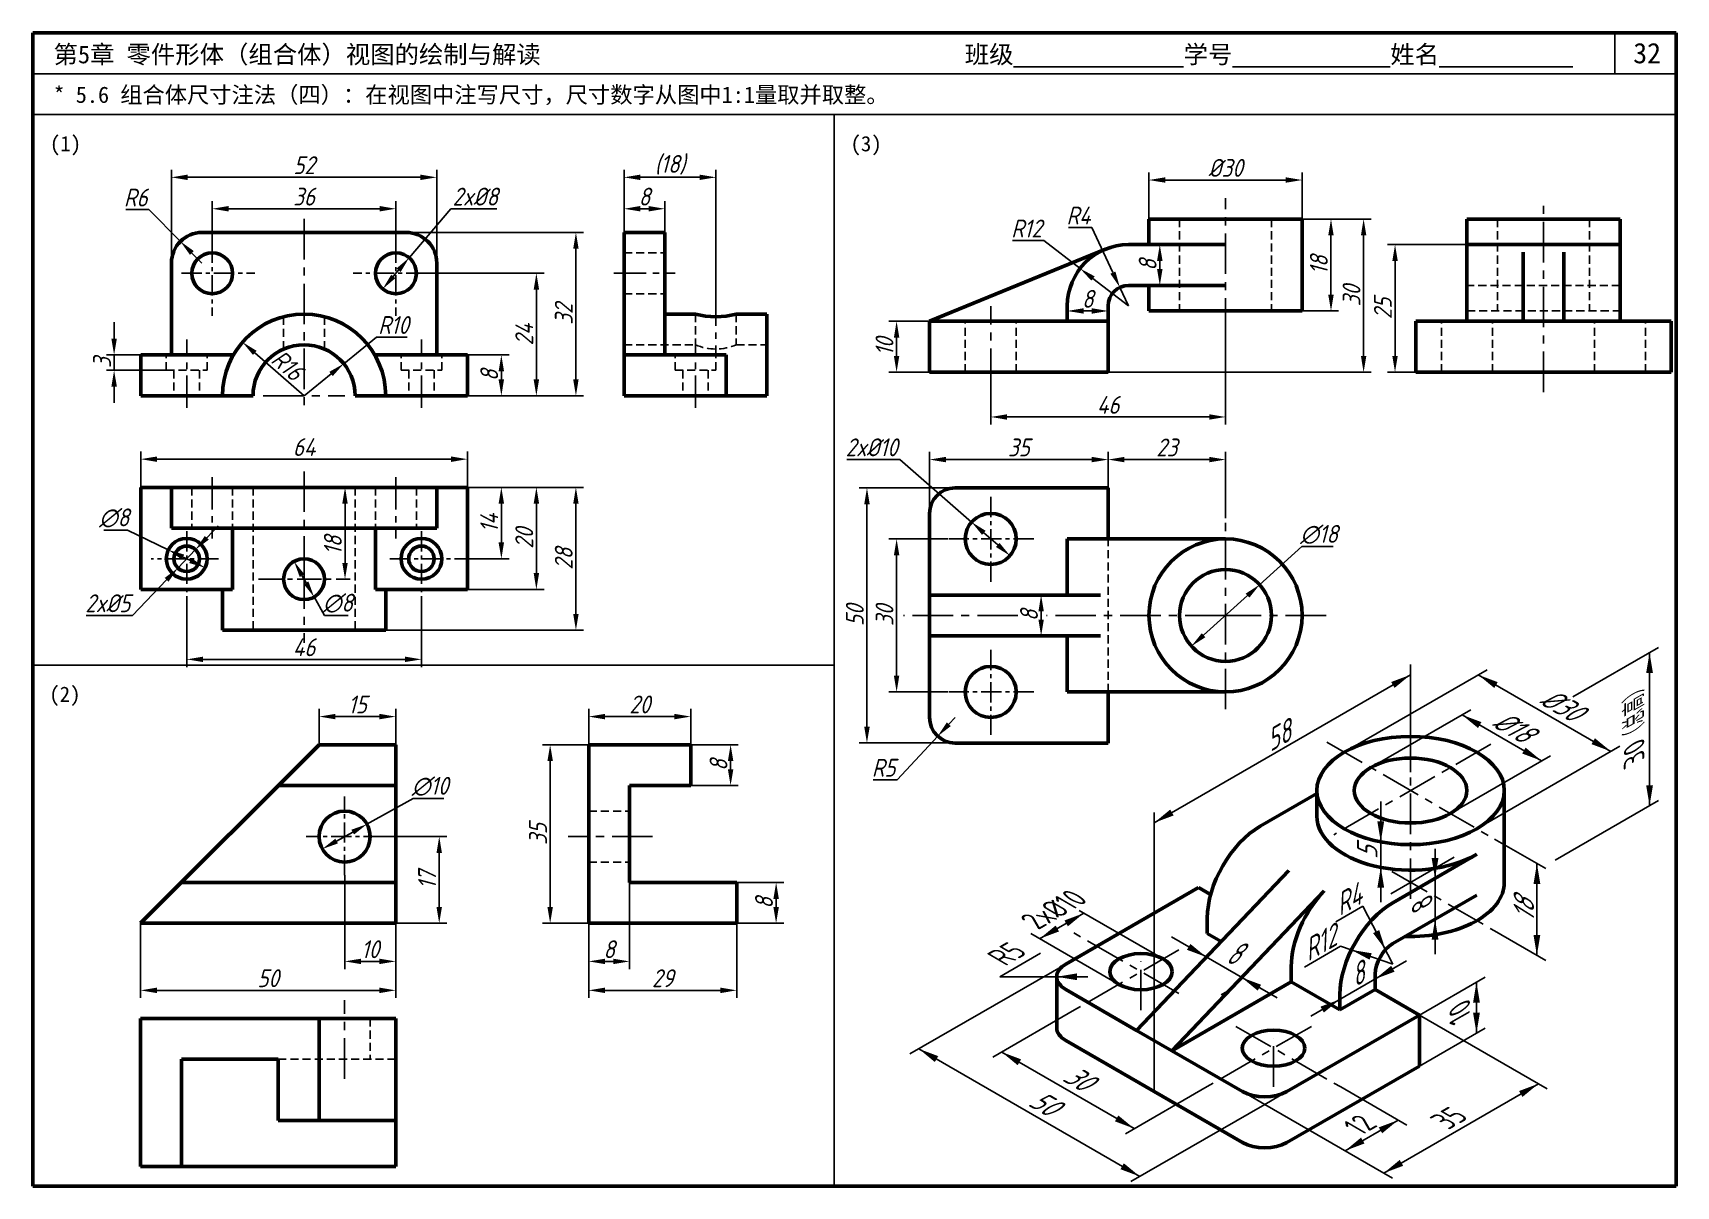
# Model space of a CAD drawing. Header units: millimetres. Extents: x 0 to 322, y 0 to 226.
import ezdxf

# ---------------------------------------------------------------- set-up
doc = ezdxf.new("R2010")
doc.units = ezdxf.units.MM
doc.header["$LTSCALE"] = 0.25
doc.linetypes.add('CENTER', pattern=[50.8, 31.75, -6.35, 6.35, -6.35])
doc.linetypes.add('HIDDEN', pattern=[9.525, 6.35, -3.175])
for name, color, linetype in [('点画线层', 7, 'CENTER'), ('答案', 1, 'Continuous'), ('虚线层', 7, 'HIDDEN')]:
    doc.layers.add(name, color=color, linetype=linetype)
doc.layers.add('粗实线层', color=7, linetype='Continuous', lineweight=50)
doc.styles.get("Standard").update_dxf_attribs({"font": 'gbeitc.shx', "height": 3.5, "bigfont": 'gbcbig.shx'})
doc.styles.add('宋体', font='SimSun.ttf', dxfattribs={"height": 3.5})
doc.dimstyles.new('ISO-25', dxfattribs={"dimtxt": 3.5, "dimasz": 3.2, "dimexe": 1.5, "dimexo": 0, "dimtad": 1, "dimtoh": 1, "dimdsep": 46, "dimtxsty": 'Standard', "dimcen": 0, "dimclrd": 256, "dimclre": 256, "dimclrt": 256, "dimadec": 0, "dimazin": 0, "dimtfac": 1, "dimtmove": 0, "dimatfit": 2, "dimfxl": 0, "dimlwd": -1, "dimlwe": -1, "dimarcsym": 0})

msp = doc.modelspace()

# ---------------------------------------------------------------- texts
at = {"style": '宋体'}
for s, height, p in [('第5章 零件形体（组合体）视图的绘制与解读', 3.5, (4.054, 220.032)), ('班级%%U              %%U学号%%U             %%U姓名%%U           ', 3.5, (182.613, 220.032)), ('32', 4, (313.595, 220.032)), ('* 5.6 组合体尺寸注法（四）：在视图中注写尺寸，尺寸数字从图中1:1量取并取整。', 3.2, (4.054, 212.279)), ('(1)', 3, (3.334, 202.787)), ('(3)', 3, (160.214, 202.787)), ('(2)', 3, (3.214, 94.897))]:
    msp.add_text(s, height=height, dxfattribs=at).set_placement(p)
for s, rotation, oblique, p in [('30（总高）', 90, 320, (315.762, 83.58)), ('%%C30', 330, 20, (294.91, 94.689)), ('58', 30, 20, (242.48, 85.053)), ('%%C18', 330, 20, (285.64, 90.25)), ('5', 90, 10, (263.477, 64.059)), ('R4', 30, 20, (256.036, 52.871)), ('2x%%C10', 30, 320, (196.995, 50.158)), ('8', 90, 320, (274.238, 55.16)), ('18', 90, 20, (294.172, 51.661)), ('R12', 30, 20, (249.86, 43.969)), ('R5', 30, 320, (190.557, 43.046)), ('8', 30, 20, (259.034, 38.932)), ('10', 90, 320, (281.591, 33.163)), ('30', 330, 20, (201.516, 20.769)), ('50', 330, 20, (194.781, 15.909)), ('12', 30, 320, (260.279, 9.846)), ('35', 30, 320, (277.379, 10.971))]:
    msp.add_text(s, height=4, rotation=rotation, dxfattribs=dict(oblique=oblique)).set_placement(p)
at = {"oblique": 25}
msp.add_text('8', height=4, dxfattribs=at).set_placement((233.513, 43.543))

# ---------------------------------------------------------------- blocks, each defined once
blk = doc.blocks.new('*D1')
at = {"layer": 'Defpoints', "color": 0, "transparency": 16777216}
for p in [(85.14, 136.94), (91.8, 136.94), (83.07, 122.94)]:
    blk.add_point(p, dxfattribs=at)
at = {"layer": '答案', "transparency": 16777216}
for p, q in [((85.14, 136.94), (93.3, 136.94)), ((91.8, 126.14), (91.8, 133.74)), ((83.07, 122.94), (93.3, 122.94))]:
    blk.add_line(p, q, dxfattribs=at)
for points in [[(91.26, 133.74), (92.33, 133.74), (91.8, 136.94)], [(91.26, 126.14), (92.33, 126.14), (91.8, 122.94)]]:
    blk.add_solid(points, dxfattribs=at)
at = {"layer": '答案', "transparency": 16777216, "insert": (89.42, 129.94), "char_height": 3.5, "attachment_point": 5, "rotation": 90}
blk.add_mtext('14', dxfattribs=at)
blk = doc.blocks.new('*D2')
at = {"layer": 'Defpoints', "color": 0, "transparency": 16777216}
for p in [(85.14, 136.94), (85.14, 116.94), (98.66, 116.94)]:
    blk.add_point(p, dxfattribs=at)
at = {"layer": '答案', "transparency": 16777216}
for p, q in [((85.14, 136.94), (100.16, 136.94)), ((98.66, 133.74), (98.66, 120.14)), ((85.14, 116.94), (100.16, 116.94))]:
    blk.add_line(p, q, dxfattribs=at)
for points in [[(98.13, 133.74), (99.2, 133.74), (98.66, 136.94)], [(98.13, 120.14), (99.2, 120.14), (98.66, 116.94)]]:
    blk.add_solid(points, dxfattribs=at)
at = {"layer": '答案', "transparency": 16777216, "insert": (96.29, 126.94), "char_height": 3.5, "attachment_point": 5, "rotation": 90}
blk.add_mtext('20', dxfattribs=at)
blk = doc.blocks.new('*D3')
at = {"layer": 'Defpoints', "color": 0, "transparency": 16777216}
for p in [(123.84, 191.53), (115.84, 186.88), (123.84, 186.88)]:
    blk.add_point(p, dxfattribs=at)
at = {"layer": '答案', "transparency": 16777216}
for p, q in [((115.84, 186.88), (115.84, 193.03)), ((119.04, 191.53), (120.64, 191.53)), ((123.84, 186.88), (123.84, 193.03))]:
    blk.add_line(p, q, dxfattribs=at)
for points in [[(119.04, 192.07), (119.04, 191), (115.84, 191.53)], [(120.64, 192.07), (120.64, 191), (123.84, 191.53)]]:
    blk.add_solid(points, dxfattribs=at)
at = {"layer": '答案', "transparency": 16777216, "insert": (119.84, 193.91), "char_height": 3.5, "attachment_point": 5}
blk.add_mtext('8', dxfattribs=at)
blk = doc.blocks.new('*D4')
at = {"layer": 'Defpoints', "color": 0, "transparency": 16777216}
for p in [(133.84, 197.69), (115.84, 186.88), (133.84, 174.93)]:
    blk.add_point(p, dxfattribs=at)
at = {"layer": '答案', "transparency": 16777216}
for p, q in [((115.84, 186.88), (115.84, 199.19)), ((119.04, 197.69), (130.64, 197.69)), ((133.84, 174.93), (133.84, 199.19))]:
    blk.add_line(p, q, dxfattribs=at)
for points in [[(119.04, 198.22), (119.04, 197.16), (115.84, 197.69)], [(130.64, 198.22), (130.64, 197.16), (133.84, 197.69)]]:
    blk.add_solid(points, dxfattribs=at)
at = {"layer": '答案', "transparency": 16777216, "insert": (124.84, 200.14), "char_height": 3.5, "attachment_point": 5}
blk.add_mtext('(18)', dxfattribs=at)
blk = doc.blocks.new('*D5')
at = {"layer": 'Defpoints', "color": 0, "transparency": 16777216}
for p in [(85.14, 136.94), (106.41, 136.94), (69.14, 108.94)]:
    blk.add_point(p, dxfattribs=at)
at = {"layer": '答案', "transparency": 16777216}
for p, q in [((85.14, 136.94), (107.91, 136.94)), ((106.41, 112.14), (106.41, 133.74)), ((69.14, 108.94), (107.91, 108.94))]:
    blk.add_line(p, q, dxfattribs=at)
for points in [[(105.88, 133.74), (106.94, 133.74), (106.41, 136.94)], [(105.88, 112.14), (106.94, 112.14), (106.41, 108.94)]]:
    blk.add_solid(points, dxfattribs=at)
at = {"layer": '答案', "transparency": 16777216, "insert": (104.03, 122.94), "char_height": 3.5, "attachment_point": 5, "rotation": 90}
blk.add_mtext('28', dxfattribs=at)
blk = doc.blocks.new('*D6')
at = {"layer": 'Defpoints', "color": 0, "transparency": 16777216}
for p in [(41.08, 165.39), (53.14, 154.88)]:
    blk.add_point(p, dxfattribs=at)
at = {"layer": '答案', "transparency": 16777216}
blk.add_line((53.14, 154.88), (43.49, 163.29), dxfattribs=at)
blk.add_solid([(43.84, 163.69), (43.14, 162.88), (41.08, 165.39)], dxfattribs=at)
at = {"layer": '答案', "transparency": 16777216, "insert": (49.88, 160.87), "char_height": 3.5, "attachment_point": 5, "rotation": 318.9419}
blk.add_mtext('R16', dxfattribs=at)
blk = doc.blocks.new('*D7')
at = {"layer": 'Defpoints', "color": 0, "transparency": 16777216}
for p in [(60.92, 161.17), (53.14, 154.88)]:
    blk.add_point(p, dxfattribs=at)
at = {"layer": '答案', "transparency": 16777216}
for p, q in [((60.92, 161.17), (67.35, 166.38)), ((67.35, 166.38), (73.37, 166.38)), ((53.14, 154.88), (58.43, 159.16))]:
    blk.add_line(p, q, dxfattribs=at)
blk.add_solid([(58.09, 159.57), (58.76, 158.74), (60.92, 161.17)], dxfattribs=at)
at = {"layer": '答案', "transparency": 16777216, "insert": (70.67, 168.75), "char_height": 3.5, "attachment_point": 5}
blk.add_mtext('R10', dxfattribs=at)
blk = doc.blocks.new('*D8')
at = {"layer": 'Defpoints', "color": 0, "transparency": 16777216}
for p in [(30.14, 114.91), (76.14, 114.91), (76.14, 103.23)]:
    blk.add_point(p, dxfattribs=at)
at = {"layer": '答案', "transparency": 16777216}
for p, q in [((30.14, 114.91), (30.14, 101.73)), ((76.14, 114.91), (76.14, 101.73)), ((33.34, 103.23), (72.94, 103.23))]:
    blk.add_line(p, q, dxfattribs=at)
for points in [[(33.34, 103.76), (33.34, 102.7), (30.14, 103.23)], [(72.94, 103.76), (72.94, 102.7), (76.14, 103.23)]]:
    blk.add_solid(points, dxfattribs=at)
at = {"layer": '答案', "transparency": 16777216, "insert": (53.14, 105.6), "char_height": 3.5, "attachment_point": 5}
blk.add_mtext('46', dxfattribs=at)
blk = doc.blocks.new('*D9')
at = {"layer": 'Defpoints', "color": 0, "transparency": 16777216}
for p in [(85.14, 162.88), (91.8, 162.88), (85.14, 154.88)]:
    blk.add_point(p, dxfattribs=at)
at = {"layer": '答案', "transparency": 16777216}
for p, q in [((85.14, 162.88), (93.3, 162.88)), ((91.8, 158.08), (91.8, 159.68)), ((85.14, 154.88), (93.3, 154.88))]:
    blk.add_line(p, q, dxfattribs=at)
for points in [[(91.26, 159.68), (92.33, 159.68), (91.8, 162.88)], [(91.26, 158.08), (92.33, 158.08), (91.8, 154.88)]]:
    blk.add_solid(points, dxfattribs=at)
at = {"layer": '答案', "transparency": 16777216, "insert": (89.42, 158.88), "char_height": 3.5, "attachment_point": 5, "rotation": 90}
blk.add_mtext('8', dxfattribs=at)
blk = doc.blocks.new('*D10')
at = {"layer": 'Defpoints', "color": 0, "transparency": 16777216}
for p in [(77.14, 178.88), (98.66, 178.88), (85.14, 154.88)]:
    blk.add_point(p, dxfattribs=at)
at = {"layer": '答案', "transparency": 16777216}
for p, q in [((77.14, 178.88), (100.16, 178.88)), ((98.66, 158.08), (98.66, 175.68)), ((85.14, 154.88), (100.16, 154.88))]:
    blk.add_line(p, q, dxfattribs=at)
for points in [[(98.13, 175.68), (99.2, 175.68), (98.66, 178.88)], [(98.13, 158.08), (99.2, 158.08), (98.66, 154.88)]]:
    blk.add_solid(points, dxfattribs=at)
at = {"layer": '答案', "transparency": 16777216, "insert": (96.29, 166.88), "char_height": 3.5, "attachment_point": 5, "rotation": 90}
blk.add_mtext('24', dxfattribs=at)
blk = doc.blocks.new('*D11')
at = {"layer": 'Defpoints', "color": 0, "transparency": 16777216}
for p in [(73.14, 186.88), (85.14, 154.88), (106.41, 154.88)]:
    blk.add_point(p, dxfattribs=at)
at = {"layer": '答案', "transparency": 16777216}
for p, q in [((73.14, 186.88), (107.91, 186.88)), ((106.41, 183.68), (106.41, 158.08)), ((85.14, 154.88), (107.91, 154.88))]:
    blk.add_line(p, q, dxfattribs=at)
for points in [[(105.88, 183.68), (106.94, 183.68), (106.41, 186.88)], [(105.88, 158.08), (106.94, 158.08), (106.41, 154.88)]]:
    blk.add_solid(points, dxfattribs=at)
at = {"layer": '答案', "transparency": 16777216, "insert": (104.03, 170.88), "char_height": 3.5, "attachment_point": 5, "rotation": 90}
blk.add_mtext('32', dxfattribs=at)
blk = doc.blocks.new('*D12')
at = {"layer": 'Defpoints', "color": 0, "transparency": 16777216}
for p in [(21.14, 162.88), (15.92, 159.88), (26.14, 159.88)]:
    blk.add_point(p, dxfattribs=at)
at = {"layer": '答案', "transparency": 16777216}
for p, q in [((15.92, 166.08), (15.92, 169.28)), ((21.14, 162.88), (14.42, 162.88)), ((15.92, 162.88), (15.92, 159.88)), ((26.14, 159.88), (14.42, 159.88)), ((15.92, 156.68), (15.92, 153.48))]:
    blk.add_line(p, q, dxfattribs=at)
for points in [[(15.39, 166.08), (16.46, 166.08), (15.92, 162.88)], [(15.39, 156.68), (16.46, 156.68), (15.92, 159.88)]]:
    blk.add_solid(points, dxfattribs=at)
at = {"layer": '答案', "transparency": 16777216, "insert": (13.55, 161.38), "char_height": 3.5, "attachment_point": 5, "rotation": 90}
blk.add_mtext('3', dxfattribs=at)
blk = doc.blocks.new('*D13')
at = {"layer": 'Defpoints', "color": 0, "transparency": 16777216}
for p in [(31.87, 124.74), (28.42, 121.13)]:
    blk.add_point(p, dxfattribs=at)
at = {"layer": '答案', "transparency": 16777216}
for p, q in [((34.08, 127.06), (36.29, 129.37)), ((31.87, 124.74), (28.42, 121.13)), ((26.2, 118.82), (19.54, 111.85)), ((19.54, 111.85), (10.46, 111.85))]:
    blk.add_line(p, q, dxfattribs=at)
for points in [[(33.7, 127.42), (34.47, 126.69), (31.87, 124.74)], [(25.82, 119.18), (26.59, 118.45), (28.42, 121.13)]]:
    blk.add_solid(points, dxfattribs=at)
at = {"layer": '答案', "transparency": 16777216, "insert": (14.69, 114.22), "char_height": 3.5, "attachment_point": 5}
blk.add_mtext('2x%%C5', dxfattribs=at)
blk = doc.blocks.new('*D14')
at = {"layer": 'Defpoints', "color": 0, "transparency": 16777216}
for p in [(26.54, 124.68), (33.74, 121.19)]:
    blk.add_point(p, dxfattribs=at)
at = {"layer": '答案', "transparency": 16777216}
for p, q in [((18.55, 128.56), (13.92, 128.56)), ((26.54, 124.68), (18.55, 128.56)), ((30.86, 122.59), (29.42, 123.28))]:
    blk.add_line(p, q, dxfattribs=at)
for points in [[(29.66, 123.76), (29.19, 122.8), (26.54, 124.68)], [(31.1, 123.07), (30.63, 122.11), (33.74, 121.19)]]:
    blk.add_solid(points, dxfattribs=at)
at = {"layer": '答案', "transparency": 16777216, "insert": (15.92, 130.93), "char_height": 3.5, "attachment_point": 5}
blk.add_mtext('∅8', dxfattribs=at)
blk = doc.blocks.new('*D15')
at = {"layer": 'Defpoints', "color": 0, "transparency": 16777216}
for p in [(85.14, 142.46), (21.14, 136.94), (85.14, 136.94)]:
    blk.add_point(p, dxfattribs=at)
at = {"layer": '答案', "transparency": 16777216}
for p, q in [((21.14, 136.94), (21.14, 143.96)), ((24.34, 142.46), (81.94, 142.46)), ((85.14, 136.94), (85.14, 143.96))]:
    blk.add_line(p, q, dxfattribs=at)
for points in [[(24.34, 142.99), (24.34, 141.92), (21.14, 142.46)], [(81.94, 142.99), (81.94, 141.92), (85.14, 142.46)]]:
    blk.add_solid(points, dxfattribs=at)
at = {"layer": '答案', "transparency": 16777216, "insert": (53.14, 144.83), "char_height": 3.5, "attachment_point": 5}
blk.add_mtext('64', dxfattribs=at)
blk = doc.blocks.new('*D16')
at = {"layer": 'Defpoints', "color": 0, "transparency": 16777216}
for p in [(71.14, 191.53), (35.14, 184.88), (71.14, 184.88)]:
    blk.add_point(p, dxfattribs=at)
at = {"layer": '答案', "transparency": 16777216}
for p, q in [((35.14, 184.88), (35.14, 193.03)), ((38.34, 191.53), (67.94, 191.53)), ((71.14, 184.88), (71.14, 193.03))]:
    blk.add_line(p, q, dxfattribs=at)
for points in [[(38.34, 192.07), (38.34, 191), (35.14, 191.53)], [(67.94, 192.07), (67.94, 191), (71.14, 191.53)]]:
    blk.add_solid(points, dxfattribs=at)
at = {"layer": '答案', "transparency": 16777216, "insert": (53.14, 193.91), "char_height": 3.5, "attachment_point": 5}
blk.add_mtext('36', dxfattribs=at)
blk = doc.blocks.new('*D17')
at = {"layer": 'Defpoints', "color": 0, "transparency": 16777216}
for p in [(79.14, 197.69), (27.14, 180.88), (79.14, 180.88)]:
    blk.add_point(p, dxfattribs=at)
at = {"layer": '答案', "transparency": 16777216}
for p, q in [((27.14, 180.88), (27.14, 199.19)), ((30.34, 197.69), (75.94, 197.69)), ((79.14, 180.88), (79.14, 199.19))]:
    blk.add_line(p, q, dxfattribs=at)
for points in [[(30.34, 198.22), (30.34, 197.16), (27.14, 197.69)], [(75.94, 198.22), (75.94, 197.16), (79.14, 197.69)]]:
    blk.add_solid(points, dxfattribs=at)
at = {"layer": '答案', "transparency": 16777216, "insert": (53.14, 200.06), "char_height": 3.5, "attachment_point": 5}
blk.add_mtext('52', dxfattribs=at)
blk = doc.blocks.new('*D18')
at = {"layer": 'Defpoints', "color": 0, "transparency": 16777216}
for p in [(73.73, 181.93), (68.56, 175.83)]:
    blk.add_point(p, dxfattribs=at)
at = {"layer": '答案', "transparency": 16777216}
for p, q in [((73.73, 181.93), (81.87, 191.53)), ((81.87, 191.53), (90.89, 191.53)), ((70.62, 178.27), (71.66, 179.49))]:
    blk.add_line(p, q, dxfattribs=at)
for points in [[(71.25, 179.83), (72.07, 179.14), (73.73, 181.93)], [(70.22, 178.61), (71.03, 177.92), (68.56, 175.83)]]:
    blk.add_solid(points, dxfattribs=at)
at = {"layer": '答案', "transparency": 16777216, "insert": (86.69, 193.91), "char_height": 3.5, "attachment_point": 5}
blk.add_mtext('2x%%c8', dxfattribs=at)
blk = doc.blocks.new('*D19')
at = {"layer": 'Defpoints', "color": 0, "transparency": 16777216}
for p in [(28.91, 185.13), (33.14, 180.88)]:
    blk.add_point(p, dxfattribs=at)
at = {"layer": '答案', "transparency": 16777216}
for p, q in [((22.71, 191.36), (18.22, 191.36)), ((28.91, 185.13), (22.71, 191.36)), ((33.14, 180.88), (31.17, 182.86))]:
    blk.add_line(p, q, dxfattribs=at)
blk.add_solid([(31.54, 183.24), (30.79, 182.49), (28.91, 185.13)], dxfattribs=at)
at = {"layer": '答案', "transparency": 16777216, "insert": (20.15, 193.73), "char_height": 3.5, "attachment_point": 5}
blk.add_mtext('R6', dxfattribs=at)
blk = doc.blocks.new('*D20')
at = {"layer": 'Defpoints', "color": 0, "transparency": 16777216}
for p in [(51.18, 122.42), (55.1, 115.45)]:
    blk.add_point(p, dxfattribs=at)
at = {"layer": '答案', "transparency": 16777216}
for p, q in [((52.75, 119.63), (53.53, 118.24)), ((55.1, 115.45), (57.13, 111.85)), ((57.13, 111.85), (61.76, 111.85))]:
    blk.add_line(p, q, dxfattribs=at)
for points in [[(53.22, 119.89), (52.29, 119.37), (51.18, 122.42)], [(54, 118.5), (53.07, 117.98), (55.1, 115.45)]]:
    blk.add_solid(points, dxfattribs=at)
at = {"layer": '答案', "transparency": 16777216, "insert": (59.76, 114.22), "char_height": 3.5, "attachment_point": 5}
blk.add_mtext('∅8', dxfattribs=at)
blk = doc.blocks.new('*D21')
at = {"layer": 'Defpoints', "color": 0, "transparency": 16777216}
for p in [(61.17, 136.94), (62.19, 136.94), (62.19, 118.94)]:
    blk.add_point(p, dxfattribs=at)
at = {"layer": '答案', "transparency": 16777216}
for p, q in [((62.19, 136.94), (59.67, 136.94)), ((61.17, 122.14), (61.17, 133.74)), ((62.19, 118.94), (59.67, 118.94))]:
    blk.add_line(p, q, dxfattribs=at)
for points in [[(60.63, 133.74), (61.7, 133.74), (61.17, 136.94)], [(60.63, 122.14), (61.7, 122.14), (61.17, 118.94)]]:
    blk.add_solid(points, dxfattribs=at)
at = {"layer": '答案', "transparency": 16777216, "insert": (58.79, 125.57), "char_height": 3.5, "attachment_point": 5, "rotation": 90}
blk.add_mtext('18', dxfattribs=at)
blk = doc.blocks.new('*D22')
at = {"layer": 'Defpoints', "color": 0, "transparency": 16777216}
for p in [(128.92, 86.5), (136.72, 86.5), (128.92, 78.5)]:
    blk.add_point(p, dxfattribs=at)
at = {"layer": '答案', "transparency": 16777216}
for p, q in [((128.92, 86.5), (138.22, 86.5)), ((136.72, 81.7), (136.72, 83.3)), ((128.92, 78.5), (138.22, 78.5))]:
    blk.add_line(p, q, dxfattribs=at)
for points in [[(136.19, 83.3), (137.26, 83.3), (136.72, 86.5)], [(136.19, 81.7), (137.26, 81.7), (136.72, 78.5)]]:
    blk.add_solid(points, dxfattribs=at)
at = {"layer": '答案', "transparency": 16777216, "insert": (134.35, 82.5), "char_height": 3.5, "attachment_point": 5, "rotation": 90}
blk.add_mtext('8', dxfattribs=at)
blk = doc.blocks.new('*D23')
at = {"layer": 'Defpoints', "color": 0, "transparency": 16777216}
for p in [(137.92, 59.5), (145.64, 59.5), (137.92, 51.5)]:
    blk.add_point(p, dxfattribs=at)
at = {"layer": '答案', "transparency": 16777216}
for p, q in [((137.92, 59.5), (147.14, 59.5)), ((145.64, 54.7), (145.64, 56.3)), ((137.92, 51.5), (147.14, 51.5))]:
    blk.add_line(p, q, dxfattribs=at)
for points in [[(145.11, 56.3), (146.18, 56.3), (145.64, 59.5)], [(145.11, 54.7), (146.18, 54.7), (145.64, 51.5)]]:
    blk.add_solid(points, dxfattribs=at)
at = {"layer": '答案', "transparency": 16777216, "insert": (143.27, 55.5), "char_height": 3.5, "attachment_point": 5, "rotation": 90}
blk.add_mtext('8', dxfattribs=at)
blk = doc.blocks.new('*D24')
at = {"layer": 'Defpoints', "color": 0, "transparency": 16777216}
for p in [(116.92, 59.5), (108.92, 51.5), (116.92, 44.04)]:
    blk.add_point(p, dxfattribs=at)
at = {"layer": '答案', "transparency": 16777216}
for p, q in [((116.92, 59.5), (116.92, 42.54)), ((108.92, 51.5), (108.92, 42.54)), ((112.12, 44.04), (113.72, 44.04))]:
    blk.add_line(p, q, dxfattribs=at)
for points in [[(112.12, 44.57), (112.12, 43.51), (108.92, 44.04)], [(113.72, 44.57), (113.72, 43.51), (116.92, 44.04)]]:
    blk.add_solid(points, dxfattribs=at)
at = {"layer": '答案', "transparency": 16777216, "insert": (112.92, 46.42), "char_height": 3.5, "attachment_point": 5}
blk.add_mtext('8', dxfattribs=at)
blk = doc.blocks.new('*D25')
at = {"layer": 'Defpoints', "color": 0, "transparency": 16777216}
for p in [(108.92, 51.5), (137.92, 51.5), (137.92, 38.37)]:
    blk.add_point(p, dxfattribs=at)
at = {"layer": '答案', "transparency": 16777216}
for p, q in [((108.92, 51.5), (108.92, 36.87)), ((137.92, 51.5), (137.92, 36.87)), ((112.12, 38.37), (134.72, 38.37))]:
    blk.add_line(p, q, dxfattribs=at)
for points in [[(112.12, 38.9), (112.12, 37.83), (108.92, 38.37)], [(134.72, 38.9), (134.72, 37.83), (137.92, 38.37)]]:
    blk.add_solid(points, dxfattribs=at)
at = {"layer": '答案', "transparency": 16777216, "insert": (123.42, 40.74), "char_height": 3.5, "attachment_point": 5}
blk.add_mtext('29', dxfattribs=at)
blk = doc.blocks.new('*D26')
at = {"layer": 'Defpoints', "color": 0, "transparency": 16777216}
for p in [(128.92, 92.01), (108.92, 86.5), (128.92, 86.5)]:
    blk.add_point(p, dxfattribs=at)
at = {"layer": '答案', "transparency": 16777216}
for p, q in [((108.92, 86.5), (108.92, 93.51)), ((128.92, 86.5), (128.92, 93.51)), ((112.12, 92.01), (125.72, 92.01))]:
    blk.add_line(p, q, dxfattribs=at)
for points in [[(112.12, 92.55), (112.12, 91.48), (108.92, 92.01)], [(125.72, 92.55), (125.72, 91.48), (128.92, 92.01)]]:
    blk.add_solid(points, dxfattribs=at)
at = {"layer": '答案', "transparency": 16777216, "insert": (118.92, 94.39), "char_height": 3.5, "attachment_point": 5}
blk.add_mtext('20', dxfattribs=at)
blk = doc.blocks.new('*D27')
at = {"layer": 'Defpoints', "color": 0, "transparency": 16777216}
for p in [(101.36, 86.5), (108.92, 86.5), (108.92, 51.5)]:
    blk.add_point(p, dxfattribs=at)
at = {"layer": '答案', "transparency": 16777216}
for p, q in [((108.92, 86.5), (99.86, 86.5)), ((101.36, 54.7), (101.36, 83.3)), ((108.92, 51.5), (99.86, 51.5))]:
    blk.add_line(p, q, dxfattribs=at)
for points in [[(100.83, 83.3), (101.9, 83.3), (101.36, 86.5)], [(100.83, 54.7), (101.9, 54.7), (101.36, 51.5)]]:
    blk.add_solid(points, dxfattribs=at)
at = {"layer": '答案', "transparency": 16777216, "insert": (98.99, 69), "char_height": 3.5, "attachment_point": 5, "rotation": 90}
blk.add_mtext('35', dxfattribs=at)
blk = doc.blocks.new('*D28')
at = {"layer": 'Defpoints', "color": 0, "transparency": 16777216}
for p in [(68.79, 68.5), (79.63, 68.5), (71.1, 51.5)]:
    blk.add_point(p, dxfattribs=at)
at = {"layer": '答案', "transparency": 16777216}
for p, q in [((68.79, 68.5), (81.13, 68.5)), ((79.63, 54.7), (79.63, 65.3)), ((71.1, 51.5), (81.13, 51.5))]:
    blk.add_line(p, q, dxfattribs=at)
for points in [[(79.09, 65.3), (80.16, 65.3), (79.63, 68.5)], [(79.09, 54.7), (80.16, 54.7), (79.63, 51.5)]]:
    blk.add_solid(points, dxfattribs=at)
at = {"layer": '答案', "transparency": 16777216, "insert": (77.25, 60), "char_height": 3.5, "attachment_point": 5, "rotation": 90}
blk.add_mtext('17', dxfattribs=at)
blk = doc.blocks.new('*D29')
at = {"layer": 'Defpoints', "color": 0, "transparency": 16777216}
for p in [(61.1, 60.96), (71.1, 51.5), (61.1, 44.04)]:
    blk.add_point(p, dxfattribs=at)
at = {"layer": '答案', "transparency": 16777216}
for p, q in [((61.1, 60.96), (61.1, 42.54)), ((71.1, 51.5), (71.1, 42.54)), ((67.9, 44.04), (64.3, 44.04))]:
    blk.add_line(p, q, dxfattribs=at)
for points in [[(64.3, 44.57), (64.3, 43.51), (61.1, 44.04)], [(67.9, 44.57), (67.9, 43.51), (71.1, 44.04)]]:
    blk.add_solid(points, dxfattribs=at)
at = {"layer": '答案', "transparency": 16777216, "insert": (66.1, 46.42), "char_height": 3.5, "attachment_point": 5}
blk.add_mtext('10', dxfattribs=at)
blk = doc.blocks.new('*D30')
at = {"layer": 'Defpoints', "color": 0, "transparency": 16777216}
for p in [(56.1, 92.01), (56.1, 86.5), (71.1, 86.5)]:
    blk.add_point(p, dxfattribs=at)
at = {"layer": '答案', "transparency": 16777216}
for p, q in [((56.1, 86.5), (56.1, 93.51)), ((71.1, 86.5), (71.1, 93.51)), ((67.9, 92.01), (59.3, 92.01))]:
    blk.add_line(p, q, dxfattribs=at)
for points in [[(59.3, 92.55), (59.3, 91.48), (56.1, 92.01)], [(67.9, 92.55), (67.9, 91.48), (71.1, 92.01)]]:
    blk.add_solid(points, dxfattribs=at)
at = {"layer": '答案', "transparency": 16777216, "insert": (63.6, 94.39), "char_height": 3.5, "attachment_point": 5}
blk.add_mtext('15', dxfattribs=at)
blk = doc.blocks.new('*D31')
at = {"layer": 'Defpoints', "color": 0, "transparency": 16777216}
for p in [(21.1, 51.5), (71.1, 51.5), (21.1, 38.37)]:
    blk.add_point(p, dxfattribs=at)
at = {"layer": '答案', "transparency": 16777216}
for p, q in [((21.1, 51.5), (21.1, 36.87)), ((71.1, 51.5), (71.1, 36.87)), ((67.9, 38.37), (24.3, 38.37))]:
    blk.add_line(p, q, dxfattribs=at)
for points in [[(24.3, 38.9), (24.3, 37.83), (21.1, 38.37)], [(67.9, 38.9), (67.9, 37.83), (71.1, 38.37)]]:
    blk.add_solid(points, dxfattribs=at)
at = {"layer": '答案', "transparency": 16777216, "insert": (46.1, 40.74), "char_height": 3.5, "attachment_point": 5}
blk.add_mtext('50', dxfattribs=at)
blk = doc.blocks.new('*D32')
at = {"layer": 'Defpoints', "color": 0, "transparency": 16777216}
for p in [(65.47, 70.93), (56.73, 66.07)]:
    blk.add_point(p, dxfattribs=at)
at = {"layer": '答案', "transparency": 16777216}
for p, q in [((65.47, 70.93), (74.52, 75.97)), ((74.52, 75.97), (80.54, 75.97)), ((59.52, 67.63), (62.67, 69.38))]:
    blk.add_line(p, q, dxfattribs=at)
for points in [[(62.41, 69.84), (62.93, 68.91), (65.47, 70.93)], [(59.26, 68.09), (59.78, 67.16), (56.73, 66.07)]]:
    blk.add_solid(points, dxfattribs=at)
at = {"layer": '答案', "transparency": 16777216, "insert": (77.84, 78.34), "char_height": 3.5, "attachment_point": 5}
blk.add_mtext('∅10', dxfattribs=at)
blk = doc.blocks.new('*D33')
at = {"layer": 'Defpoints', "color": 0, "transparency": 16777216}
for p in [(233.7, 142.38), (210.7, 136.84), (233.7, 130.89)]:
    blk.add_point(p, dxfattribs=at)
at = {"layer": '答案', "transparency": 16777216}
for p, q in [((210.7, 136.84), (210.7, 143.88)), ((213.9, 142.38), (230.5, 142.38)), ((233.7, 130.89), (233.7, 143.88))]:
    blk.add_line(p, q, dxfattribs=at)
for points in [[(213.9, 142.91), (213.9, 141.85), (210.7, 142.38)], [(230.5, 142.91), (230.5, 141.85), (233.7, 142.38)]]:
    blk.add_solid(points, dxfattribs=at)
at = {"layer": '答案', "transparency": 16777216, "insert": (222.2, 144.76), "char_height": 3.5, "attachment_point": 5}
blk.add_mtext('23', dxfattribs=at)
blk = doc.blocks.new('*D34')
at = {"layer": 'Defpoints', "color": 0, "transparency": 16777216}
for p in [(175.7, 142.38), (210.7, 136.84), (175.7, 131.84)]:
    blk.add_point(p, dxfattribs=at)
at = {"layer": '答案', "transparency": 16777216}
for p, q in [((175.7, 131.84), (175.7, 143.88)), ((207.5, 142.38), (178.9, 142.38)), ((210.7, 136.84), (210.7, 143.88))]:
    blk.add_line(p, q, dxfattribs=at)
for points in [[(178.9, 142.91), (178.9, 141.85), (175.7, 142.38)], [(207.5, 142.91), (207.5, 141.85), (210.7, 142.38)]]:
    blk.add_solid(points, dxfattribs=at)
at = {"layer": '答案', "transparency": 16777216, "insert": (193.2, 144.76), "char_height": 3.5, "attachment_point": 5}
blk.add_mtext('35', dxfattribs=at)
blk = doc.blocks.new('*D35')
at = {"layer": 'Defpoints', "color": 0, "transparency": 16777216}
for p in [(233.7, 166.05), (187.7, 156.18), (233.7, 150.73)]:
    blk.add_point(p, dxfattribs=at)
at = {"layer": '答案', "transparency": 16777216}
for p, q in [((233.7, 166.05), (233.7, 149.23)), ((187.7, 156.18), (187.7, 149.23)), ((190.9, 150.73), (230.5, 150.73))]:
    blk.add_line(p, q, dxfattribs=at)
for points in [[(190.9, 151.26), (190.9, 150.19), (187.7, 150.73)], [(230.5, 151.26), (230.5, 150.19), (233.7, 150.73)]]:
    blk.add_solid(points, dxfattribs=at)
at = {"layer": '答案', "transparency": 16777216, "insert": (210.7, 153.1), "char_height": 3.5, "attachment_point": 5}
blk.add_mtext('46', dxfattribs=at)
blk = doc.blocks.new('*D36')
at = {"layer": 'Defpoints', "color": 0, "transparency": 16777216}
for p in [(179.29, 126.84), (169.25, 96.84), (179.29, 96.84)]:
    blk.add_point(p, dxfattribs=at)
at = {"layer": '答案', "transparency": 16777216}
for p, q in [((179.29, 126.84), (167.75, 126.84)), ((169.25, 123.64), (169.25, 100.04)), ((179.29, 96.84), (167.75, 96.84))]:
    blk.add_line(p, q, dxfattribs=at)
for points in [[(168.72, 123.64), (169.78, 123.64), (169.25, 126.84)], [(168.72, 100.04), (169.78, 100.04), (169.25, 96.84)]]:
    blk.add_solid(points, dxfattribs=at)
at = {"layer": '答案', "transparency": 16777216, "insert": (166.88, 111.84), "char_height": 3.5, "attachment_point": 5, "rotation": 90}
blk.add_mtext('30', dxfattribs=at)
blk = doc.blocks.new('*D37')
at = {"layer": 'Defpoints', "color": 0, "transparency": 16777216}
for p in [(163.44, 136.84), (180.7, 136.84), (180.7, 86.84)]:
    blk.add_point(p, dxfattribs=at)
at = {"layer": '答案', "transparency": 16777216}
for p, q in [((180.7, 136.84), (161.94, 136.84)), ((163.44, 90.04), (163.44, 133.64)), ((180.7, 86.84), (161.94, 86.84))]:
    blk.add_line(p, q, dxfattribs=at)
for points in [[(162.91, 133.64), (163.98, 133.64), (163.44, 136.84)], [(162.91, 90.04), (163.98, 90.04), (163.44, 86.84)]]:
    blk.add_solid(points, dxfattribs=at)
at = {"layer": '答案', "transparency": 16777216, "insert": (161.07, 111.84), "char_height": 3.5, "attachment_point": 5, "rotation": 90}
blk.add_mtext('50', dxfattribs=at)
blk = doc.blocks.new('*D38')
at = {"layer": 'Defpoints', "color": 0, "transparency": 16777216}
for p in [(180.7, 91.84), (177.3, 88.17)]:
    blk.add_point(p, dxfattribs=at)
at = {"layer": '答案', "transparency": 16777216}
for p, q in [((180.7, 91.84), (179.48, 90.52)), ((177.3, 88.17), (169.38, 79.62)), ((169.38, 79.62), (164.67, 79.62))]:
    blk.add_line(p, q, dxfattribs=at)
blk.add_solid([(179.09, 90.88), (179.87, 90.15), (177.3, 88.17)], dxfattribs=at)
at = {"layer": '答案', "transparency": 16777216, "insert": (166.71, 81.99), "char_height": 3.5, "attachment_point": 5}
blk.add_mtext('R5', dxfattribs=at)
blk = doc.blocks.new('*D39')
at = {"layer": 'Defpoints', "color": 0, "transparency": 16777216}
for p in [(183.94, 130.13), (191.47, 123.55)]:
    blk.add_point(p, dxfattribs=at)
at = {"layer": '答案', "transparency": 16777216}
for p, q in [((169.88, 142.41), (159.49, 142.41)), ((183.94, 130.13), (169.88, 142.41)), ((189.06, 125.65), (186.35, 128.02))]:
    blk.add_line(p, q, dxfattribs=at)
for points in [[(186.7, 128.42), (186, 127.62), (183.94, 130.13)], [(189.41, 126.05), (188.71, 125.25), (191.47, 123.55)]]:
    blk.add_solid(points, dxfattribs=at)
at = {"layer": '答案', "transparency": 16777216, "insert": (164.37, 144.78), "char_height": 3.5, "attachment_point": 5}
blk.add_mtext('2x%%C10', dxfattribs=at)
blk = doc.blocks.new('*D40')
at = {"layer": 'Defpoints', "color": 0, "transparency": 16777216}
for p in [(240.39, 117.86), (227.02, 105.81)]:
    blk.add_point(p, dxfattribs=at)
at = {"layer": '答案', "transparency": 16777216}
for p, q in [((240.39, 117.86), (248.67, 125.33)), ((248.67, 125.33), (254.77, 125.33)), ((229.39, 107.95), (238.01, 115.72))]:
    blk.add_line(p, q, dxfattribs=at)
for points in [[(237.65, 116.12), (238.37, 115.32), (240.39, 117.86)], [(229.04, 108.35), (229.75, 107.56), (227.02, 105.81)]]:
    blk.add_solid(points, dxfattribs=at)
at = {"layer": '答案', "transparency": 16777216, "insert": (252.03, 127.7), "char_height": 3.5, "attachment_point": 5}
blk.add_mtext('∅18', dxfattribs=at)
blk = doc.blocks.new('*D41')
at = {"layer": 'Defpoints', "color": 0, "transparency": 16777216}
for p in [(248.7, 189.5), (248.7, 171.5), (254.37, 171.5)]:
    blk.add_point(p, dxfattribs=at)
at = {"layer": '答案', "transparency": 16777216}
for p, q in [((248.7, 189.5), (255.87, 189.5)), ((254.37, 186.3), (254.37, 174.7)), ((248.7, 171.5), (255.87, 171.5))]:
    blk.add_line(p, q, dxfattribs=at)
for points in [[(253.83, 186.3), (254.9, 186.3), (254.37, 189.5)], [(253.83, 174.7), (254.9, 174.7), (254.37, 171.5)]]:
    blk.add_solid(points, dxfattribs=at)
at = {"layer": '答案', "transparency": 16777216, "insert": (251.99, 180.5), "char_height": 3.5, "attachment_point": 5, "rotation": 90}
blk.add_mtext('18', dxfattribs=at)
blk = doc.blocks.new('*D42')
at = {"layer": 'Defpoints', "color": 0, "transparency": 16777216}
for p in [(248.7, 189.5), (210.7, 159.5), (260.76, 159.5)]:
    blk.add_point(p, dxfattribs=at)
at = {"layer": '答案', "transparency": 16777216}
for p, q in [((248.7, 189.5), (262.26, 189.5)), ((260.76, 186.3), (260.76, 162.7)), ((210.7, 159.5), (262.26, 159.5))]:
    blk.add_line(p, q, dxfattribs=at)
for points in [[(260.23, 186.3), (261.3, 186.3), (260.76, 189.5)], [(260.23, 162.7), (261.3, 162.7), (260.76, 159.5)]]:
    blk.add_solid(points, dxfattribs=at)
at = {"layer": '答案', "transparency": 16777216, "insert": (258.39, 174.5), "char_height": 3.5, "attachment_point": 5, "rotation": 90}
blk.add_mtext('30', dxfattribs=at)
blk = doc.blocks.new('*D43')
at = {"layer": 'Defpoints', "color": 0, "transparency": 16777216}
for p in [(175.7, 169.5), (169.25, 159.5), (175.7, 159.5)]:
    blk.add_point(p, dxfattribs=at)
at = {"layer": '答案', "transparency": 16777216}
for p, q in [((175.7, 169.5), (167.75, 169.5)), ((169.25, 166.3), (169.25, 162.7)), ((175.7, 159.5), (167.75, 159.5))]:
    blk.add_line(p, q, dxfattribs=at)
for points in [[(168.72, 166.3), (169.78, 166.3), (169.25, 169.5)], [(168.72, 162.7), (169.78, 162.7), (169.25, 159.5)]]:
    blk.add_solid(points, dxfattribs=at)
at = {"layer": '答案', "transparency": 16777216, "insert": (166.88, 164.5), "char_height": 3.5, "attachment_point": 5, "rotation": 90}
blk.add_mtext('10', dxfattribs=at)
blk = doc.blocks.new('*D44')
at = {"layer": 'Defpoints', "color": 0, "transparency": 16777216}
for p in [(266.92, 184.5), (281, 184.5), (271, 159.5)]:
    blk.add_point(p, dxfattribs=at)
at = {"layer": '答案', "transparency": 16777216}
for p, q in [((281, 184.5), (265.42, 184.5)), ((266.92, 162.7), (266.92, 181.3)), ((271, 159.5), (265.42, 159.5))]:
    blk.add_line(p, q, dxfattribs=at)
for points in [[(266.39, 181.3), (267.45, 181.3), (266.92, 184.5)], [(266.39, 162.7), (267.45, 162.7), (266.92, 159.5)]]:
    blk.add_solid(points, dxfattribs=at)
at = {"layer": '答案', "transparency": 16777216, "insert": (264.54, 172), "char_height": 3.5, "attachment_point": 5, "rotation": 90}
blk.add_mtext('25', dxfattribs=at)
blk = doc.blocks.new('*D45')
at = {"layer": 'Defpoints', "color": 0, "transparency": 16777216}
for p in [(202.7, 115.84), (197.57, 107.84), (202.7, 107.84)]:
    blk.add_point(p, dxfattribs=at)
at = {"layer": '答案', "transparency": 16777216}
for p, q in [((202.7, 115.84), (196.07, 115.84)), ((197.57, 112.64), (197.57, 111.04)), ((202.7, 107.84), (196.07, 107.84))]:
    blk.add_line(p, q, dxfattribs=at)
for points in [[(197.04, 112.64), (198.1, 112.64), (197.57, 115.84)], [(197.04, 111.04), (198.1, 111.04), (197.57, 107.84)]]:
    blk.add_solid(points, dxfattribs=at)
at = {"layer": '答案', "transparency": 16777216, "insert": (195.2, 111.84), "char_height": 3.5, "attachment_point": 5, "rotation": 90}
blk.add_mtext('8', dxfattribs=at)
blk = doc.blocks.new('*D46')
at = {"layer": 'Defpoints', "color": 0, "transparency": 16777216}
for p in [(248.7, 197.16), (218.7, 189.5), (248.7, 189.5)]:
    blk.add_point(p, dxfattribs=at)
at = {"layer": '答案', "transparency": 16777216}
for p, q in [((218.7, 189.5), (218.7, 198.66)), ((221.9, 197.16), (245.5, 197.16)), ((248.7, 189.5), (248.7, 198.66))]:
    blk.add_line(p, q, dxfattribs=at)
for points in [[(221.9, 197.7), (221.9, 196.63), (218.7, 197.16)], [(245.5, 197.7), (245.5, 196.63), (248.7, 197.16)]]:
    blk.add_solid(points, dxfattribs=at)
at = {"layer": '答案', "transparency": 16777216, "insert": (233.7, 199.54), "char_height": 3.5, "attachment_point": 5}
blk.add_mtext('%%C30', dxfattribs=at)
blk = doc.blocks.new('*D47')
at = {"layer": 'Defpoints', "color": 0, "transparency": 16777216}
for p in [(210.7, 171.5), (202.7, 169.5), (210.7, 169.5)]:
    blk.add_point(p, dxfattribs=at)
at = {"layer": '答案', "transparency": 16777216}
for p, q in [((202.7, 169.5), (202.7, 173)), ((205.9, 171.5), (207.5, 171.5)), ((210.7, 169.5), (210.7, 173))]:
    blk.add_line(p, q, dxfattribs=at)
for points in [[(205.9, 172.04), (205.9, 170.97), (202.7, 171.5)], [(207.5, 172.04), (207.5, 170.97), (210.7, 171.5)]]:
    blk.add_solid(points, dxfattribs=at)
at = {"layer": '答案', "transparency": 16777216, "insert": (206.7, 173.88), "char_height": 3.5, "attachment_point": 5}
blk.add_mtext('8', dxfattribs=at)
blk = doc.blocks.new('*D48')
at = {"layer": 'Defpoints', "color": 0, "transparency": 16777216}
for p in [(218.7, 184.5), (218.7, 176.5), (220.82, 176.5)]:
    blk.add_point(p, dxfattribs=at)
at = {"layer": '答案', "transparency": 16777216}
for p, q in [((218.7, 184.5), (222.32, 184.5)), ((220.82, 181.3), (220.82, 179.7)), ((218.7, 176.5), (222.32, 176.5))]:
    blk.add_line(p, q, dxfattribs=at)
for points in [[(220.29, 181.3), (221.36, 181.3), (220.82, 184.5)], [(220.29, 179.7), (221.36, 179.7), (220.82, 176.5)]]:
    blk.add_solid(points, dxfattribs=at)
at = {"layer": '答案', "transparency": 16777216, "insert": (218.45, 180.5), "char_height": 3.5, "attachment_point": 5, "rotation": 90}
blk.add_mtext('8', dxfattribs=at)
blk = doc.blocks.new('*D49')
at = {"layer": 'Defpoints', "color": 0, "transparency": 16777216}
for p in [(213, 176.12), (214.7, 172.5)]:
    blk.add_point(p, dxfattribs=at)
at = {"layer": '答案', "transparency": 16777216}
for p, q in [((207.48, 187.83), (202.92, 187.83)), ((211.63, 179.01), (207.48, 187.83)), ((214.7, 172.5), (213, 176.12))]:
    blk.add_line(p, q, dxfattribs=at)
blk.add_solid([(212.12, 179.24), (211.15, 178.78), (213, 176.12)], dxfattribs=at)
at = {"layer": '答案', "transparency": 16777216, "insert": (204.89, 190.2), "char_height": 3.5, "attachment_point": 5}
blk.add_mtext('R4', dxfattribs=at)
blk = doc.blocks.new('*D50')
at = {"layer": 'Defpoints', "color": 0, "transparency": 16777216}
for p in [(205.2, 179.82), (214.7, 172.5)]:
    blk.add_point(p, dxfattribs=at)
at = {"layer": '答案', "transparency": 16777216}
for p, q in [((198.1, 185.28), (191.94, 185.28)), ((205.2, 179.82), (198.1, 185.28)), ((214.7, 172.5), (207.73, 177.87))]:
    blk.add_line(p, q, dxfattribs=at)
blk.add_solid([(208.06, 178.29), (207.41, 177.44), (205.2, 179.82)], dxfattribs=at)
at = {"layer": '答案', "transparency": 16777216, "insert": (194.71, 187.66), "char_height": 3.5, "attachment_point": 5}
blk.add_mtext('R12', dxfattribs=at)

# ---------------------------------------------------------------- dimensions: what is measured, and where the dimension line sits
at = {"layer": '答案'}
for base, p1, p2, picture, middle in [((79.142, 197.688), (27.142, 180.879), (79.142, 180.879), '*D17', (53.142, 200.063)), ((71.142, 191.532), (35.142, 184.879), (71.142, 184.879), '*D16', (53.142, 193.907)), ((123.838, 191.532), (115.838, 186.879), (123.838, 186.879), '*D3', (119.838, 193.907)), ((210.702, 171.502), (202.702, 169.497), (210.702, 169.497), '*D47', (206.702, 173.877)), ((233.702, 150.725), (187.702, 156.179), (233.702, 166.048), '*D35', (210.702, 153.1)), ((85.142, 142.455), (21.142, 136.935), (85.142, 136.935), '*D15', (53.142, 144.83)), ((175.702, 142.381), (210.702, 136.836), (175.702, 131.836), '*D34', (193.202, 144.756)), ((233.702, 142.381), (210.702, 136.836), (233.702, 130.893), '*D33', (222.202, 144.756)), ((76.142, 103.229), (30.142, 114.91), (76.142, 114.91), '*D8', (53.142, 105.604)), ((56.097, 92.013), (71.097, 86.502), (56.097, 86.502), '*D30', (63.597, 94.388)), ((128.919, 92.013), (108.919, 86.502), (128.919, 86.502), '*D26', (118.919, 94.388)), ((61.097, 44.041), (71.097, 51.502), (61.097, 60.963), '*D29', (66.097, 46.416)), ((116.919, 44.041), (108.919, 51.502), (116.919, 59.502), '*D24', (112.919, 46.416)), ((21.097, 38.368), (71.097, 51.502), (21.097, 51.502), '*D31', (46.097, 40.743)), ((137.919, 38.368), (108.919, 51.502), (137.919, 51.502), '*D25', (123.419, 40.743))]:
    dim = msp.add_linear_dim(base=base, p1=p1, p2=p2, dimstyle='ISO-25', dxfattribs=at)
    dim.commit()
    dim.dimension.update_dxf_attribs({"geometry": picture, "text_midpoint": middle})
for base, p1, p2, text, picture, middle in [((133.838, 197.688), (115.838, 186.879), (133.838, 174.926), '(<>)', '*D4', (124.838, 200.136)), ((248.702, 197.162), (218.702, 189.497), (248.702, 189.497), '%%C30', '*D46', (233.702, 199.537))]:
    dim = msp.add_linear_dim(base=base, p1=p1, p2=p2, text=text, dimstyle='ISO-25', dxfattribs=at)
    dim.commit()
    dim.dimension.update_dxf_attribs({"geometry": picture, "text_midpoint": middle})
for center, mpoint, picture, middle in [((33.142, 180.879), (28.909, 185.131), '*D19', (20.152, 191.356)), ((214.702, 172.497), (212.997, 176.115), '*D49', (204.886, 187.827)), ((214.702, 172.497), (205.196, 179.82), '*D50', (194.708, 185.285)), ((53.142, 154.879), (60.915, 161.17), '*D7', (70.672, 166.378)), ((180.702, 91.836), (177.303, 88.169), '*D38', (166.71, 79.619))]:
    dim = msp.add_radius_dim(center=center, mpoint=mpoint, dimstyle='ISO-25', dxfattribs=at)
    dim.commit()
    dim.dimension.update_dxf_attribs({"geometry": picture, "text_midpoint": middle, "dimtype": 164})
for p1, p2, text, picture, middle in [((68.555, 175.829), (73.73, 181.93), '2x%%c8', '*D18', (86.692, 191.532)), ((191.467, 123.546), (183.937, 130.126), '2x%%C10', '*D39', (164.37, 142.408)), ((31.87, 124.743), (28.415, 121.128), '2x%%C5', '*D13', (14.69, 111.848))]:
    dim = msp.add_diameter_dim_2p(p1=p1, p2=p2, text=text, dimstyle='ISO-25', dxfattribs=at)
    dim.commit()
    dim.dimension.update_dxf_attribs({"geometry": picture, "text_midpoint": middle, "dimtype": 163})
for base, p1, p2, picture, middle in [((106.409, 154.879), (73.142, 186.879), (85.142, 154.879), '*D11', (104.034, 170.879)), ((260.763, 159.497), (248.702, 189.497), (210.702, 159.497), '*D42', (258.388, 174.497)), ((254.367, 171.497), (248.702, 189.497), (248.702, 171.497), '*D41', (251.992, 180.497)), ((220.822, 176.497), (218.702, 184.497), (218.702, 176.497), '*D48', (218.447, 180.497)), ((266.92, 184.497), (271.003, 159.497), (281.003, 184.497), '*D44', (264.545, 171.997)), ((98.663, 178.879), (85.142, 154.879), (77.142, 178.879), '*D10', (96.288, 166.879)), ((169.251, 159.497), (175.702, 169.497), (175.702, 159.497), '*D43', (166.876, 164.497)), ((91.798, 162.879), (85.142, 154.879), (85.142, 162.879), '*D9', (89.423, 158.879)), ((106.409, 136.935), (69.142, 108.935), (85.142, 136.935), '*D5', (104.034, 122.935)), ((91.798, 136.935), (83.073, 122.935), (85.142, 136.935), '*D1', (89.423, 129.935)), ((98.663, 116.935), (85.142, 136.935), (85.142, 116.935), '*D2', (96.288, 126.935)), ((163.442, 136.836), (180.702, 86.836), (180.702, 136.836), '*D37', (161.067, 111.836)), ((169.251, 96.836), (179.292, 126.836), (179.292, 96.836), '*D36', (166.876, 111.836)), ((197.571, 107.836), (202.702, 115.836), (202.702, 107.836), '*D45', (195.196, 111.836)), ((101.362, 86.502), (108.919, 51.502), (108.919, 86.502), '*D27', (98.987, 69.002)), ((136.722, 86.502), (128.919, 78.502), (128.919, 86.502), '*D22', (134.347, 82.502)), ((79.627, 68.502), (71.097, 51.502), (68.786, 68.502), '*D28', (77.252, 60.002)), ((145.643, 59.502), (137.919, 51.502), (137.919, 59.502), '*D23', (143.268, 55.502))]:
    dim = msp.add_linear_dim(base=base, p1=p1, p2=p2, angle=90, dimstyle='ISO-25', dxfattribs=at)
    dim.commit()
    dim.dimension.update_dxf_attribs({"geometry": picture, "text_midpoint": middle})
for base, p1, p2, picture, middle in [((15.923, 159.879), (21.142, 162.879), (26.142, 159.879), '*D12', (15.923, 161.379)), ((61.166, 136.935), (62.192, 118.935), (62.192, 136.935), '*D21', (61.166, 125.569))]:
    dim = msp.add_linear_dim(base=base, p1=p1, p2=p2, angle=90, dimstyle='ISO-25', dxfattribs=at)
    dim.commit()
    dim.dimension.update_dxf_attribs({"geometry": picture, "text_midpoint": middle, "dimtype": 160})
dim = msp.add_radius_dim(center=(53.142, 154.879), mpoint=(41.078, 165.388), dimstyle='ISO-25', dxfattribs=at)
dim.commit()
dim.dimension.update_dxf_attribs({"geometry": '*D6', "text_midpoint": (49.877, 160.874)})
for p1, p2, picture, middle in [((33.741, 121.189), (26.544, 124.682), '*D14', (15.923, 128.559)), ((227.017, 105.811), (240.388, 117.862), '*D40', (252.033, 125.33)), ((51.182, 122.422), (55.103, 115.449), '*D20', (59.758, 111.848)), ((56.727, 66.072), (65.466, 70.932), '*D32', (77.843, 75.968))]:
    dim = msp.add_diameter_dim_2p(p1=p1, p2=p2, dimstyle='ISO-25', dxfattribs=at)
    dim.commit()
    dim.dimension.update_dxf_attribs({"geometry": picture, "text_midpoint": middle, "dimtype": 163})

# ---------------------------------------------------------------- linework, layer by layer
at = {"lineweight": 50}
for p, q in [((322, 226), (0, 226)), ((0, 226), (0, 0)), ((322, 0), (322, 226)), ((0, 0), (322, 0))]:
    msp.add_line(p, q, dxfattribs=at)
for p, q in [((310, 218), (310, 226)), ((322, 218), (0, 218)), ((322, 210), (0, 210)), ((157, 210), (157, 0)), ((318.524, 105.566), (301.779, 95.898)), ((316.792, 74.566), (316.792, 104.566)), ((0, 102.11), (157, 102.11)), ((269.96, 100.215), (219.731, 71.215)), ((284.969, 101.193), (256.97, 85.027)), ((269.96, 81.143), (269.96, 102.215)), ((283.237, 100.193), (309.218, 85.193)), ((281.78, 93.351), (262.166, 82.027)), ((280.048, 92.351), (295.636, 83.351)), ((297.368, 84.351), (277.755, 73.027)), ((310.95, 86.193), (282.951, 70.027)), ((264.122, 55.631), (264.122, 75.377)), ((318.524, 75.566), (298.286, 63.881)), ((219.731, 18.527), (219.731, 73.215)), ((286.436, 68.015), (296.449, 62.234)), ((278.475, 64.443), (266.118, 57.309)), ((274.757, 45.458), (274.757, 66.106)), ((294.717, 45.234), (294.717, 63.234)), ((260.633, 54.881), (255.334, 51.821)), ((266.496, 43.527), (260.633, 54.881)), ((205.942, 53.488), (197.282, 48.488)), ((205.002, 54.031), (221.463, 44.527)), ((195.55, 49.488), (212.803, 39.527)), ((223.089, 48.849), (243.826, 36.876)), ((286.436, 50.015), (296.449, 44.234)), ((197.461, 45.644), (189.464, 41.027)), ((256.236, 47.006), (249.158, 42.919)), ((266.496, 43.527), (256.236, 47.006)), ((202.41, 43.527), (171.875, 25.898)), ((269.193, 44.153), (250.441, 33.327)), ((206.74, 41.027), (189.464, 41.027)), ((271.692, 33.527), (284.606, 40.983)), ((282.874, 39.983), (282.874, 29.983)), ((234.566, 38.468), (232.834, 37.468)), ((204.129, 34.52), (188.112, 25.272)), ((271.692, 33.527), (296.751, 19.06)), ((271.692, 23.527), (284.606, 30.983)), ((173.607, 26.898), (216.908, 1.898)), ((189.844, 26.272), (215.824, 11.272)), ((230.11, 19.52), (214.092, 10.272)), ((269.256, 11.934), (256.267, 19.433)), ((295.018, 20.06), (264.708, 2.56)), ((241.381, 16.027), (237.051, 18.527)), ((245.712, 18.527), (241.381, 16.027)), ((241.381, 16.027), (215.176, 0.898)), ((266.44, 1.56), (241.381, 16.027)), ((267.524, 12.934), (257.131, 6.934))]:
    msp.add_line(p, q)
for points in [[(316.125, 100.566), (317.459, 100.566), (316.792, 104.566)], [(266.83, 97.638), (266.163, 98.792), (269.96, 100.215)], [(286.368, 97.615), (287.034, 98.77), (283.237, 100.193)], [(283.179, 89.774), (283.845, 90.929), (280.048, 92.351)], [(306.087, 87.77), (305.42, 86.615), (309.218, 85.193)], [(292.505, 85.929), (291.839, 84.774), (295.636, 83.351)], [(316.125, 78.566), (317.459, 78.566), (316.792, 74.566)], [(222.862, 73.792), (223.528, 72.638), (219.731, 71.215)], [(263.455, 71.471), (264.788, 71.471), (264.122, 67.471)], [(263.455, 58.471), (264.788, 58.471), (264.122, 62.471)], [(274.091, 64.297), (275.424, 64.297), (274.757, 60.297)], [(294.05, 59.234), (295.383, 59.234), (294.717, 63.234)], [(202.811, 50.911), (202.144, 52.066), (205.942, 53.488)], [(274.091, 48.297), (275.424, 48.297), (274.757, 52.297)], [(200.412, 51.066), (201.079, 49.911), (197.282, 48.488)], [(262.622, 49.575), (263.807, 50.187), (265.05, 46.327)], [(294.05, 49.234), (295.383, 49.234), (294.717, 45.234)], [(226.814, 47.468), (226.147, 46.313), (229.945, 44.891)], [(262.358, 45.634), (261.93, 44.372), (258.356, 46.287)], [(266.163, 43.173), (266.83, 42.019), (263.032, 40.596)], [(204.617, 41.694), (204.617, 40.361), (200.617, 41.027)], [(240.004, 38.313), (240.671, 39.468), (236.873, 40.891)], [(283.54, 35.983), (282.207, 35.983), (282.874, 39.983)], [(252.973, 34.019), (252.306, 35.173), (256.104, 36.596)], [(282.207, 33.983), (283.54, 33.983), (282.874, 29.983)], [(176.738, 24.32), (177.405, 25.475), (173.607, 26.898)], [(192.974, 23.695), (193.641, 24.849), (189.844, 26.272)], [(291.888, 17.483), (291.221, 18.637), (295.018, 20.06)], [(212.694, 13.849), (212.027, 12.695), (215.824, 11.272)], [(264.393, 10.357), (263.726, 11.512), (267.524, 12.934)], [(260.262, 9.512), (260.929, 8.357), (257.131, 6.934)], [(213.778, 4.475), (213.111, 3.32), (216.908, 1.898)], [(267.838, 5.137), (268.505, 3.983), (264.708, 2.56)]]:
    msp.add_solid(points)
at = {"layer": '点画线层'}
for p, q in [((233.702, 166.048), (233.702, 193.621)), ((296.003, 155.599), (296.003, 193.621)), ((53.142, 189.547), (53.142, 152.709)), ((187.702, 156.179), (187.702, 172.433)), ((45.142, 154.879), (61.142, 154.879)), ((53.142, 140.066), (53.142, 118.935)), ((233.702, 93.451), (233.702, 130.893)), ((53.142, 121.078), (53.142, 106.457)), ((193.022, 111.836), (170.604, 111.836)), ((233.702, 111.836), (198.61, 111.836)), ((253.416, 111.836), (233.702, 111.836)), ((253.572, 86.989), (286.436, 68.015)), ((285.699, 86.614), (254.94, 68.855)), ((269.96, 56.283), (269.96, 81.143)), ((121.447, 68.502), (104.917, 68.502)), ((266.316, 61.632), (286.436, 50.015)), ((224.554, 37.742), (203.98, 49.621)), ((224.543, 46.306), (204.129, 34.52)), ((217.133, 34.461), (217.133, 43.993)), ((61.097, 21.054), (61.097, 36.454)), ((250.524, 31.306), (230.11, 19.52)), ((235.692, 31.312), (256.267, 19.433)), ((243.114, 19.461), (243.114, 28.993))]:
    msp.add_line(p, q, dxfattribs=at)
at = {"layer": '点画线层', "ltscale": 0.5}
for p, q in [((35.142, 184.879), (35.142, 170.558)), ((71.142, 184.879), (71.142, 170.558)), ((29.142, 178.879), (43.5, 178.879)), ((77.142, 178.879), (62.784, 178.879)), ((187.702, 118.412), (187.702, 135.246)), ((30.142, 128.328), (30.142, 114.91)), ((76.142, 128.328), (76.142, 114.91)), ((196.126, 126.836), (179.292, 126.836)), ((36.346, 122.935), (23.212, 122.935)), ((69.939, 122.935), (83.073, 122.935)), ((187.702, 88.412), (187.702, 105.246)), ((196.126, 96.836), (179.292, 96.836)), ((61.097, 60.963), (61.097, 76.364)), ((68.786, 68.502), (53.567, 68.502))]:
    msp.add_line(p, q, dxfattribs=at)
at = {"layer": '点画线层', "ltscale": 0.8}
for p, q in [((113.838, 178.879), (125.838, 178.879)), ((133.838, 174.926), (133.838, 162.879)), ((30.142, 152.497), (30.142, 165.887)), ((76.142, 152.497), (76.142, 165.887)), ((129.838, 152.497), (129.838, 165.887)), ((35.142, 138.935), (35.142, 126.935)), ((71.142, 138.935), (71.142, 126.935))]:
    msp.add_line(p, q, dxfattribs=at)
at = {"layer": '点画线层', "ltscale": 0.6}
msp.add_line((44.192, 118.935), (62.192, 118.935), dxfattribs=at)
at = {"layer": '粗实线层'}
for p, q in [((33.142, 186.879), (73.142, 186.879)), ((115.838, 154.879), (115.838, 186.879)), ((115.838, 186.879), (123.838, 186.879)), ((123.838, 186.879), (123.838, 162.879)), ((218.702, 189.497), (248.702, 189.497)), ((218.702, 189.497), (218.702, 184.497)), ((248.702, 189.497), (248.702, 171.497)), ((281.003, 189.497), (311.003, 189.497)), ((281.003, 189.497), (281.003, 184.497)), ((311.003, 189.497), (311.003, 184.497)), ((175.702, 169.497), (210.155, 183.602)), ((214.702, 184.497), (233.702, 184.497)), ((281.003, 184.497), (281.003, 172.497)), ((311.003, 184.497), (281.003, 184.497)), ((311.003, 172.497), (311.003, 184.497)), ((27.142, 162.879), (27.142, 180.879)), ((79.142, 180.879), (79.142, 162.879)), ((292.003, 182.997), (292.003, 169.497)), ((300.003, 169.497), (300.003, 182.997)), ((233.702, 176.497), (214.702, 176.497)), ((218.702, 176.497), (218.702, 171.497)), ((129.838, 170.879), (123.838, 170.879)), ((143.838, 170.879), (137.838, 170.879)), ((143.838, 162.879), (143.838, 170.879)), ((202.702, 169.497), (202.702, 172.497)), ((210.702, 172.497), (210.702, 169.497)), ((218.702, 171.497), (248.702, 171.497)), ((281.003, 172.497), (281.003, 169.497)), ((311.003, 169.497), (311.003, 172.497)), ((175.702, 159.497), (175.702, 169.497)), ((180.702, 169.497), (175.702, 169.497)), ((210.702, 169.497), (180.702, 169.497)), ((210.702, 159.497), (210.702, 169.497)), ((271.003, 159.497), (271.003, 169.497)), ((276.003, 169.497), (271.003, 169.497)), ((292.003, 169.497), (276.003, 169.497)), ((300.003, 169.497), (292.003, 169.497)), ((316.003, 169.497), (300.003, 169.497)), ((321.003, 169.497), (316.003, 169.497)), ((321.003, 159.497), (321.003, 169.497)), ((21.142, 154.879), (21.142, 162.879)), ((21.142, 162.879), (39.286, 162.879)), ((66.999, 162.879), (85.142, 162.879)), ((85.142, 162.879), (85.142, 154.879)), ((115.838, 162.879), (135.838, 162.879)), ((135.838, 162.879), (135.838, 154.879)), ((143.838, 162.879), (143.838, 154.879)), ((175.702, 159.497), (180.702, 159.497)), ((180.702, 159.497), (210.702, 159.497)), ((271.003, 159.497), (276.003, 159.497)), ((276.003, 159.497), (316.003, 159.497)), ((316.003, 159.497), (321.003, 159.497)), ((43.142, 154.879), (21.142, 154.879)), ((85.142, 154.879), (63.142, 154.879)), ((143.838, 154.879), (115.838, 154.879)), ((21.142, 136.935), (85.142, 136.935)), ((21.142, 116.935), (21.142, 136.935)), ((27.142, 136.935), (27.142, 128.935)), ((79.142, 128.935), (79.142, 136.935)), ((85.142, 136.935), (85.142, 116.935)), ((180.702, 136.836), (210.702, 136.836)), ((210.702, 136.836), (210.702, 126.836)), ((27.142, 128.935), (79.142, 128.935)), ((39.142, 116.935), (39.142, 128.935)), ((67.142, 128.935), (67.142, 116.935)), ((175.702, 115.836), (175.702, 131.836)), ((202.702, 115.836), (202.702, 126.836)), ((214.702, 126.836), (202.702, 126.836)), ((233.702, 126.836), (214.702, 126.836)), ((39.142, 116.935), (21.142, 116.935)), ((37.142, 116.935), (37.142, 108.935)), ((85.142, 116.935), (67.142, 116.935)), ((69.142, 108.935), (69.142, 116.935)), ((175.702, 107.836), (175.702, 115.836)), ((209.202, 115.836), (175.702, 115.836)), ((37.142, 108.935), (69.142, 108.935)), ((175.702, 91.836), (175.702, 107.836)), ((175.702, 107.836), (209.202, 107.836)), ((202.702, 96.836), (202.702, 107.836)), ((202.702, 96.836), (214.702, 96.836)), ((210.702, 96.836), (210.702, 86.836)), ((214.702, 96.836), (233.702, 96.836)), ((56.097, 86.502), (21.097, 51.502)), ((71.097, 86.502), (56.097, 86.502)), ((71.097, 51.502), (71.097, 86.502)), ((108.919, 51.502), (108.919, 86.502)), ((108.919, 86.502), (128.919, 86.502)), ((128.919, 78.502), (128.919, 86.502)), ((210.702, 86.836), (180.702, 86.836)), ((71.097, 78.502), (48.097, 78.502)), ((116.919, 78.502), (128.919, 78.502)), ((116.919, 59.502), (116.919, 78.502)), ((251.589, 77.527), (251.589, 72.527)), ((288.331, 77.527), (288.331, 59.527)), ((251.589, 76.921), (240.515, 70.527)), ((266.496, 55.527), (282.951, 65.027)), ((246.104, 61.859), (216.267, 30.527)), ((29.097, 59.502), (71.097, 59.502)), ((137.919, 59.502), (116.919, 59.502)), ((137.919, 51.502), (137.919, 59.502)), ((202.41, 43.527), (228.391, 58.527)), ((228.391, 58.527), (230.79, 57.142)), ((223.195, 26.527), (253.032, 57.859)), ((282.951, 57.027), (266.496, 47.527)), ((230.123, 52.527), (230.123, 49.527)), ((21.097, 51.502), (71.097, 51.502)), ((137.919, 51.502), (108.919, 51.502)), ((232.857, 47.949), (230.123, 49.527)), ((246.578, 43.027), (246.578, 40.027)), ((200.617, 31.027), (200.617, 41.027)), ((246.578, 40.027), (223.195, 26.527)), ((256.104, 34.527), (246.578, 40.027)), ((263.032, 41.527), (263.032, 38.527)), ((216.267, 30.527), (202.41, 38.527)), ((263.032, 38.527), (256.104, 34.527)), ((256.104, 34.527), (256.104, 37.527)), ((263.032, 38.527), (271.692, 33.527)), ((21.097, 32.862), (71.097, 32.862)), ((21.097, 32.862), (21.097, 3.862)), ((56.097, 32.862), (56.097, 12.862)), ((71.097, 3.862), (71.097, 32.862)), ((271.692, 33.527), (245.712, 18.527)), ((271.692, 23.527), (271.692, 33.527)), ((223.195, 26.527), (216.267, 30.527)), ((202.41, 28.527), (237.051, 8.527)), ((237.051, 18.527), (223.195, 26.527)), ((48.097, 24.862), (29.097, 24.862)), ((29.097, 24.862), (29.097, 3.862)), ((48.097, 24.862), (48.097, 12.862)), ((245.712, 8.527), (271.692, 23.527)), ((48.097, 12.862), (71.097, 12.862)), ((21.097, 3.862), (71.097, 3.862))]:
    msp.add_line(p, q, dxfattribs=at)
for centre, radius in [((35.142, 178.879), 4), ((71.142, 178.879), 4), ((187.702, 126.836), 5), ((30.142, 122.935), 4), ((76.142, 122.935), 4), ((233.702, 111.836), 15), ((30.142, 122.935), 2.5), ((53.142, 118.935), 4), ((76.142, 122.935), 2.5), ((233.702, 111.836), 9), ((187.702, 96.836), 5), ((61.097, 68.502), 5)]:
    msp.add_circle(centre, radius, dxfattribs=at)
for centre, radius, start, end in [((33.142, 180.879), 6, 90, 180), ((73.142, 180.879), 6, 0, 90), ((214.702, 172.497), 12, 90, 180), ((214.702, 172.497), 4, 90, 180), ((53.142, 154.879), 16, 0, 180), ((133.838, 186.371), 16, 255.52249, 284.47751), ((53.142, 154.879), 10, 0, 180), ((180.702, 131.836), 5, 90, 180), ((180.702, 91.836), 5, 180, 270)]:
    msp.add_arc(centre, radius, start, end, dxfattribs=at)
for centre, major_axis in [((269.96, 77.527), (18.371, 0)), ((269.96, 77.527), (11.023, 0)), ((217.133, 42.027), (6.124, 0)), ((243.114, 27.027), (6.124, 0))]:
    msp.add_ellipse(centre, major_axis=major_axis, ratio=0.5773503, dxfattribs=at)
for centre, major_axis, start_param, end_param in [((269.96, 72.527), (18.371, 0), 3.1415927, 5.4977871), ((240.515, 58.527), (-7.348, -12.728), 3.9269908, 5.4977871), ((269.96, 59.527), (18.371, 0), 4.6567185, 6.2831853), ((256.97, 49.027), (-7.348, -12.728), 4.3155771, 5.4977871), ((266.496, 43.527), (7.348, 12.728), 0.7853982, 2.3561945), ((266.496, 43.527), (-2.449, -4.243), 3.9269908, 5.4977871), ((206.74, 41.027), (-6.124, 0), 5.4977871, 7.0685835), ((206.74, 31.027), (-6.124, 0), 0, 0.7853982), ((241.381, 21.027), (-6.124, 0), 0.7853982, 2.3561945), ((241.381, 11.027), (6.124, 0), 3.9269908, 5.4977871)]:
    msp.add_ellipse(centre, major_axis=major_axis, ratio=0.5773503, start_param=start_param, end_param=end_param, dxfattribs=at)
at = {"layer": '虚线层'}
for p, q in [((224.702, 189.497), (224.702, 171.497)), ((242.702, 189.497), (242.702, 171.497)), ((287.003, 189.497), (287.003, 171.497)), ((305.003, 189.497), (305.003, 171.497)), ((115.838, 182.879), (123.838, 182.879)), ((115.838, 174.879), (123.838, 174.879)), ((311.003, 176.497), (281.003, 176.497)), ((129.838, 170.879), (129.838, 164.879)), ((137.838, 170.879), (137.838, 164.879)), ((281.003, 171.497), (311.003, 171.497)), ((49.142, 170.371), (49.142, 164.044)), ((57.142, 170.371), (57.142, 164.044)), ((182.702, 159.497), (182.702, 169.497)), ((192.702, 159.497), (192.702, 169.497)), ((276.003, 159.497), (276.003, 169.497)), ((286.003, 159.497), (286.003, 169.497)), ((306.003, 159.497), (306.003, 169.497)), ((316.003, 159.497), (316.003, 169.497)), ((115.838, 164.879), (129.838, 164.879)), ((137.838, 164.879), (143.838, 164.879)), ((26.142, 159.879), (26.142, 162.879)), ((34.142, 159.879), (34.142, 162.879)), ((72.142, 159.879), (72.142, 162.879)), ((80.142, 159.879), (80.142, 162.879)), ((125.838, 159.879), (125.838, 162.879)), ((133.838, 159.879), (133.838, 162.879)), ((26.142, 159.879), (34.142, 159.879)), ((27.642, 159.879), (27.642, 154.879)), ((32.642, 159.879), (32.642, 154.879)), ((72.142, 159.879), (80.142, 159.879)), ((73.642, 159.879), (73.642, 154.879)), ((78.642, 159.879), (78.642, 154.879)), ((125.838, 159.879), (133.838, 159.879)), ((127.338, 159.879), (127.338, 154.879)), ((132.338, 159.879), (132.338, 154.879)), ((31.142, 136.935), (31.142, 128.935)), ((39.142, 136.935), (39.142, 128.935)), ((43.142, 136.935), (43.142, 108.935)), ((63.142, 136.935), (63.142, 108.935)), ((67.142, 136.935), (67.142, 128.935)), ((75.142, 136.935), (75.142, 128.935)), ((210.702, 96.836), (210.702, 126.836)), ((108.919, 73.502), (116.919, 73.502)), ((108.919, 63.502), (116.919, 63.502)), ((66.097, 32.862), (66.097, 24.862)), ((71.097, 24.862), (48.097, 24.862))]:
    msp.add_line(p, q, dxfattribs=at)
msp.add_arc((133.838, 174.044), 10, 246.42182, 293.57818, dxfattribs=at)

msp.set_redraw_order([(e.dxf.handle, doc.entitydb.next_handle()) for e in msp.query("TEXT MTEXT ATTDEF DIMENSION ARC_DIMENSION")])  # texts and dimensions are drawn at this point

doc.saveas('drawing.dxf')
